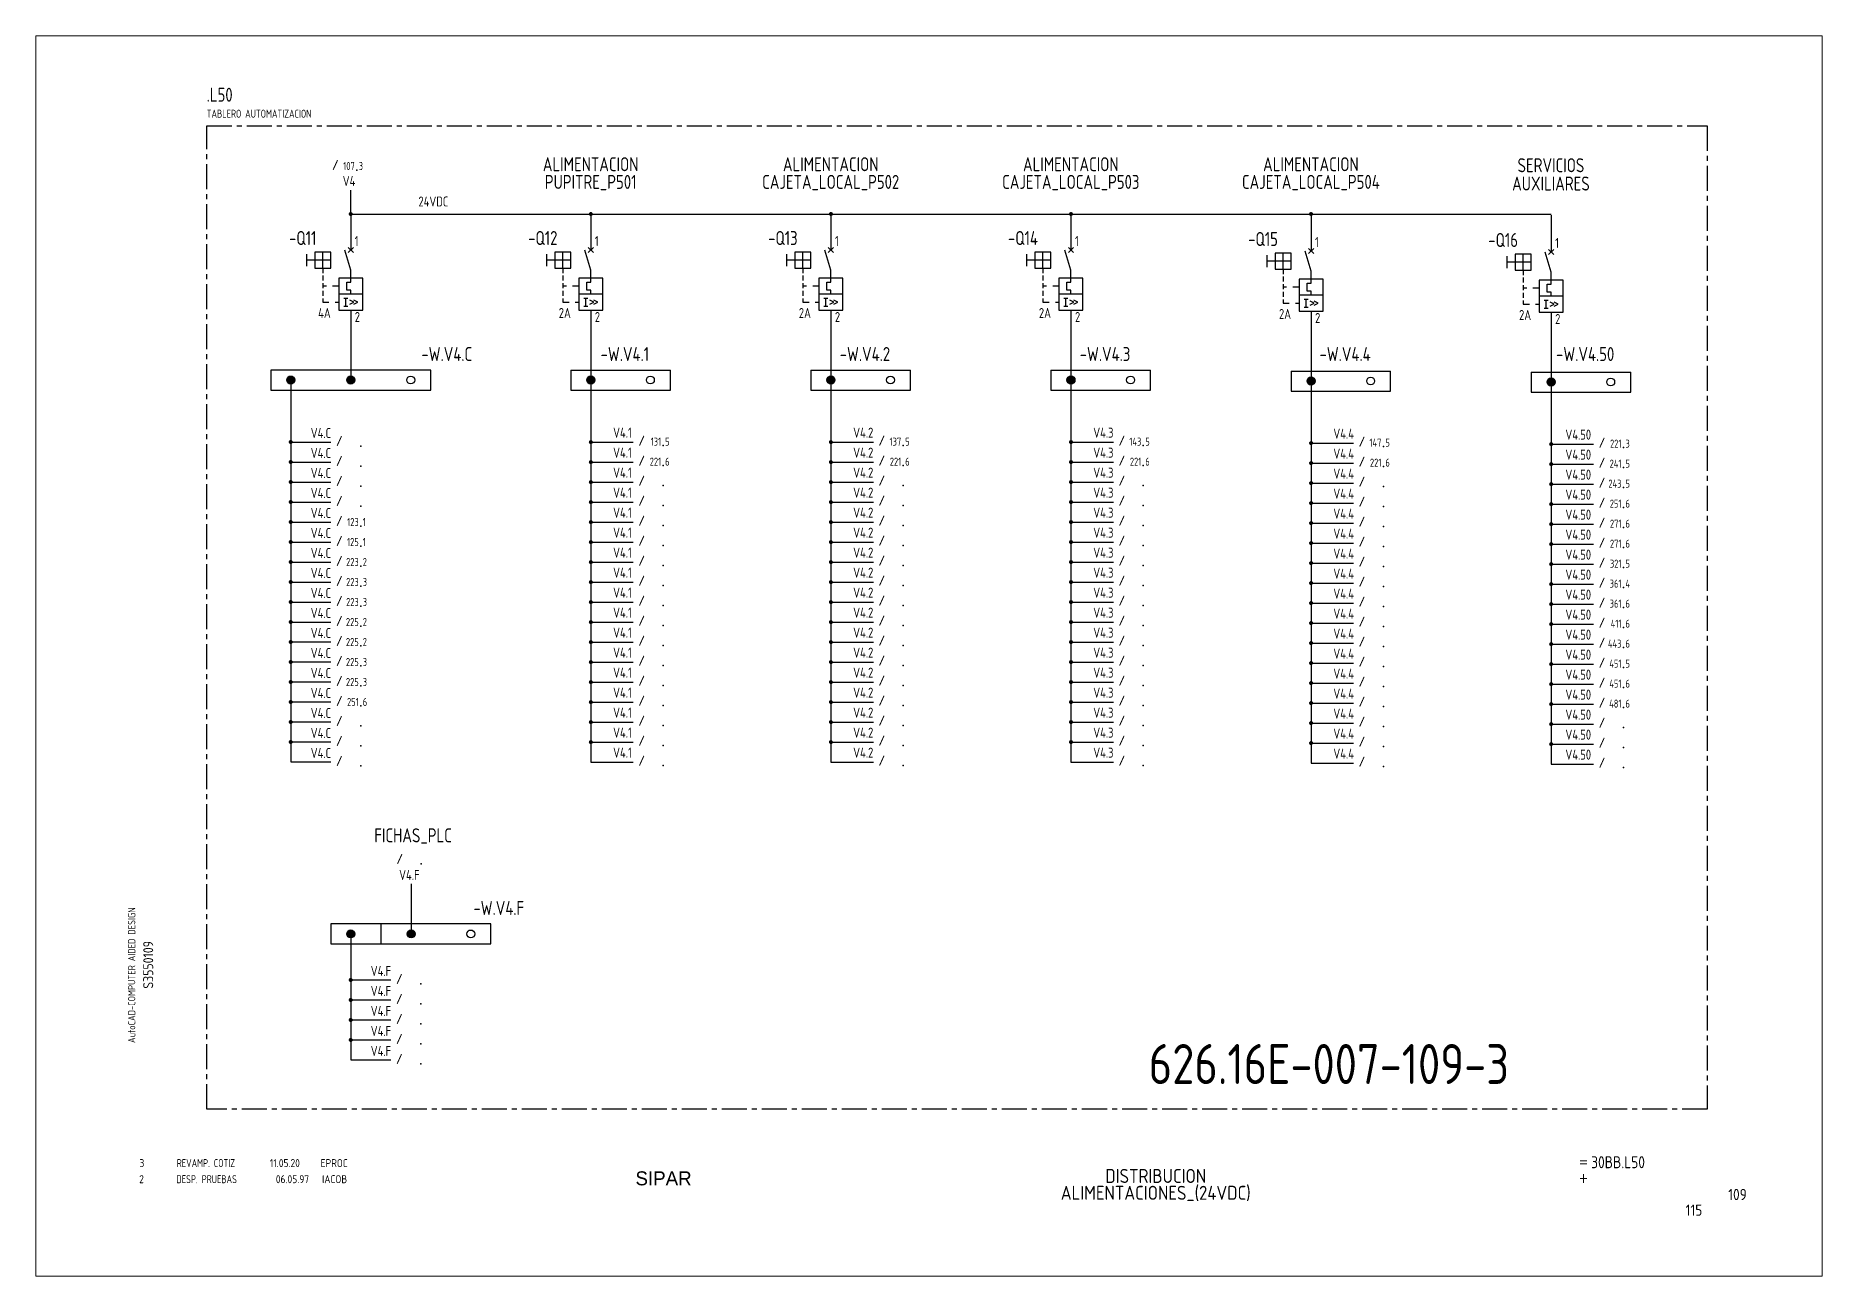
# Paper-space layout 'Presentación1' of a CAD drawing. Extents: x -13 to 433, y -9 to 301.
# The model-space entities are those that its viewports show. They can reach past a viewport. Long polylines and large blocks are cut down to what shows.
import ezdxf
from ezdxf.enums import TextEntityAlignment as Align

# ---------------------------------------------------------------- set-up
doc = ezdxf.new("R2010")
doc.units = 0
doc.header["$LTSCALE"] = 5
doc.header["$MEASUREMENT"] = 0
doc.header["$PDSIZE"] = -2
for name, pattern in [('CENTER', [2, 1.25, -0.25, 0.25, -0.25]), ('HIDDEN', [0.38, 0.25, -0.13]), ('HIDDEN1', [0.62, 0.31, -0.31])]:
    doc.linetypes.add(name, pattern=pattern)
doc.layers.get('0').update_dxf_attribs({"linetype": 'CONTINUOUS'})
doc.layers.add('CART', color=7, linetype='CONTINUOUS')
doc.styles.add('DIN', font='DIN.shx', dxfattribs={"width": 0.85})
doc.styles.add('ISO', font='DIN', dxfattribs={"width": 0.8})
doc.styles.add('N', font='ROMANS', dxfattribs={"width": 0.85, "height": 3})
doc.styles.add('SIMPLEX', font='SIMPLEX', dxfattribs={"width": 0.85})
doc.styles.add('X', font='UNIV.SHX', dxfattribs={"height": 3.5})

psp = doc.layouts.new('Presentación1')

msp = doc.modelspace()

# ---------------------------------------------------------------- texts
at = {"style": 'ISO', "width": 0.8}
for s, p in [('24VDC', (89.71, 257.97)), ('4A', (60.32, 230.09)), ('2A', (120.32, 230.09)), ('2A', (180.32, 230.09)), ('2A', (240.32, 230.09)), ('2A', (300.32, 229.84)), ('2A', (360.32, 229.59))]:
    msp.add_text(s, height=2.5, dxfattribs=at).set_placement(p, align=Align.RIGHT)
for s, p in [('1', (66.32, 248.09)), ('1', (126.32, 248.09)), ('1', (186.32, 248.09)), ('1', (246.32, 248.09)), ('1', (306.32, 247.84)), ('1', (366.32, 247.59)), ('2', (66.32, 229.09)), ('2', (126.32, 229.09)), ('2', (186.32, 229.09)), ('2', (246.32, 229.09)), ('2', (306.32, 228.84)), ('2', (366.32, 228.59))]:
    msp.add_text(s, height=2.5, dxfattribs=at).set_placement(p)
at = {"color": 3, "style": 'DIN'}
for s, width, p in [('3', 0.9, (12.52, 17.81)), ('REVAMP. COTIZ', 0.8, (21.83, 17.81)), ('11.05.20', 0.9, (45.11, 17.81)), ('EPROC', 0.9, (57.79, 17.81))]:
    msp.add_text(s, height=2, dxfattribs=dict(at, width=width)).set_placement(p)
at = {"color": 2, "insert": (264.74, 48.58), "char_height": 10, "width": 111.0411, "attachment_point": 1, "style": 'DIN'}
msp.add_mtext('626.16E-007-109-3', dxfattribs=at)
at = {"color": 7, "style": 'DIN', "width": 0.8}
for tag, p in [('ALIMENTACION', (125.27, 268.54)), ('ALIMENTACION', (185.27, 268.54)), ('ALIMENTACION', (245.27, 268.54)), ('ALIMENTACION', (305.27, 268.54)), ('SERVICIOS', (365.27, 268.29)), ('PUPITRE_P501', (125.27, 263.96)), ('CAJETA_LOCAL_P502', (185.27, 263.96)), ('CAJETA_LOCAL_P503', (245.27, 263.96)), ('CAJETA_LOCAL_P504', (305.27, 263.96)), ('AUXILIARES', (365.27, 263.71)), ('FICHAS_PLC', (80.9, 100.59))]:
    msp.add_attdef(tag, text='', height=3.5, dxfattribs=at).set_placement(p, align=Align.MIDDLE)
at = {"layer": 'CART', "color": 1, "style": 'DIN', "width": 0.9}
msp.add_text('AutoCAD-COMPUTER AIDED DESIGN', height=1.8, rotation=90, dxfattribs=at).set_placement((11.47, 48.84))
at = {"layer": 'CART', "color": 3, "style": 'N', "width": 0.85}
for s, p in [('=', (372.24, 17.91)), ('+', (372.24, 13.87))]:
    msp.add_text(s, height=2.5, dxfattribs=at).set_placement(p)
at = {"layer": 'CART', "color": 3, "style": 'DIN', "width": 0.9, "flags": 1}
msp.add_attdef('S3550109', text='', height=2.5, rotation=90, dxfattribs=at).set_placement((15.95, 68.38), align=Align.CENTER)
at = {"layer": 'CART', "color": 3, "style": 'DIN', "width": 0.85}
msp.add_attdef('30BB.L50', text='', height=3, dxfattribs=at).set_placement((375.33, 16.63), align=Align.BOTTOM_LEFT)
at = {"layer": 'CART', "color": 6, "style": 'X', "flags": 1}
msp.add_attdef('SIPAR', text='', height=3.5, dxfattribs=at).set_placement((143.5, 15), align=Align.MIDDLE)
at = {"layer": 'CART', "color": 2, "style": 'DIN', "width": 0.9, "flags": 1}
for tag, p in [('ALIMENTACIONES_(24VDC)', (266.5, 11.39)), ('DISTRIBUCION', (266.5, 15.6))]:
    msp.add_attdef(tag, text='', height=3.5, dxfattribs=at).set_placement(p, align=Align.MIDDLE)
msp.add_attdef('109', text='', height=2.8, dxfattribs=at).set_placement((414.2, 9.56), align=Align.RIGHT)
at = {"layer": 'CART', "color": 7, "style": 'DIN', "width": 0.9, "flags": 1}
msp.add_attdef('115', (398.93, 5.65), '', height=2.8, dxfattribs=at)

# ---------------------------------------------------------------- blocks, each defined once
blk = doc.blocks.new('NOTA')
at = {"color": 5, "linetype": 'Continuous'}
blk.add_line((0, 0), (0, 0), dxfattribs=at)
at = {"color": 3, "style": 'DIN', "width": 0.8}
blk.add_attdef('NOME', text='', height=3.5, dxfattribs=at).set_placement((0, 0), align=Align.MIDDLE)
at = {"color": 7, "style": 'SIMPLEX', "flags": 9}
for tag, p in [('TIPO', (-2.04, -5.14)), ('QUADRO', (-2.04, -7.64))]:
    blk.add_attdef(tag, p, '', height=1, dxfattribs=at)
blk = doc.blocks.new('BOX')
at = {"color": 3, "style": 'ISO', "width": 0.8}
blk.add_attdef('BOX', (0, 6), '', height=3.5, dxfattribs=at)
at = {"color": 7, "style": 'ISO', "width": 0.8}
blk.add_attdef('DESC', (0, 2), '', height=2, dxfattribs=at)
blk = doc.blocks.new('CEI1076')
blk.add_point((-3.5, -1))
at = {"style": 'ISO'}
blk.add_text('/', height=2.5, dxfattribs=at).set_placement((-8, -1), align=Align.RIGHT)
for tag, height, style, flags, p in [('FG', 2, 'ISO', 8, (-4, -1)), ('#LINEA', 2.5, 'SIMPLEX', 1, (13.5, -4))]:
    blk.add_attdef(tag, text='', height=height, dxfattribs=dict(style=style, flags=flags)).set_placement(p, align=Align.RIGHT)
for tag, p, height, style, flags in [('CAT', (-3, -1), 2, 'ISO', 8), ('PRES', (2.5, -8.5), 2.5, 'SIMPLEX', 9)]:
    blk.add_attdef(tag, p, '', height=height, dxfattribs=dict(style=style, flags=flags))
at = {"color": 7, "linetype": 'Continuous', "style": 'ISO'}
blk.add_attdef('NOME', (3.5, 1), '', height=2.5, dxfattribs=at)
blk = doc.blocks.new('REV2')
at = {"color": 3, "style": 'DIN'}
for s, width, p in [('2', 0.9, (12.45, 13.79)), ('DESP. PRUEBAS', 0.8, (21.76, 13.79)), ('06.05.97', 0.9, (46.59, 13.79)), ('IACOB', 0.9, (58.16, 13.79))]:
    blk.add_text(s, height=2, dxfattribs=dict(at, width=width)).set_placement(p)

# ---------------------------------------------------------------- linework, layer by layer
at = {"color": 3, "linetype": 'CENTER'}
for p, q in [((29.32, 32.29), (29.32, 278.17)), ((29.32, 278.17), (404.32, 278.17)), ((404.32, 278.17), (404.32, 32.29)), ((404.32, 32.29), (29.32, 32.29))]:
    msp.add_line(p, q, dxfattribs=at)
at = {"color": 5, "linetype": 'Continuous'}
for p, q in [((125.27, 268.54), (125.27, 268.54)), ((185.27, 268.54), (185.27, 268.54)), ((245.27, 268.54), (245.27, 268.54)), ((305.27, 268.54), (305.27, 268.54))]:
    msp.add_line(p, q, dxfattribs=at)
for p, q in [((65.32, 256.09), (65.32, 262.09)), ((65.32, 256.09), (65.32, 247.09)), ((65.32, 256.09), (365.32, 256.09)), ((125.32, 256.34), (125.32, 247.09)), ((185.32, 256.34), (185.32, 247.09)), ((245.32, 256.34), (245.32, 247.09)), ((305.32, 256.09), (305.32, 246.84)), ((365.32, 255.84), (365.32, 246.59)), ((54.32, 243.09), (54.32, 246.09)), ((60.32, 246.59), (56.32, 246.59)), ((56.32, 246.59), (56.32, 242.59)), ((58.32, 242.59), (58.32, 246.59)), ((60.32, 242.59), (60.32, 246.59)), ((65.32, 242.09), (63.82, 247.09)), ((114.32, 243.09), (114.32, 246.09)), ((120.32, 246.59), (116.32, 246.59)), ((116.32, 246.59), (116.32, 242.59)), ((118.32, 242.59), (118.32, 246.59)), ((120.32, 242.59), (120.32, 246.59)), ((125.32, 242.09), (123.82, 247.09)), ((174.32, 243.09), (174.32, 246.09)), ((176.32, 246.59), (176.32, 242.59)), ((180.32, 246.59), (176.32, 246.59)), ((178.32, 242.59), (178.32, 246.59)), ((180.32, 242.59), (180.32, 246.59)), ((185.32, 242.09), (183.82, 247.09)), ((234.32, 243.09), (234.32, 246.09)), ((240.32, 246.59), (236.32, 246.59)), ((236.32, 246.59), (236.32, 242.59)), ((238.32, 242.59), (238.32, 246.59)), ((240.32, 242.59), (240.32, 246.59)), ((245.32, 242.09), (243.82, 247.09)), ((294.32, 242.84), (294.32, 245.84)), ((300.32, 246.34), (296.32, 246.34)), ((296.32, 246.34), (296.32, 242.34)), ((298.32, 242.34), (298.32, 246.34)), ((300.32, 242.34), (300.32, 246.34)), ((305.32, 241.84), (303.82, 246.84)), ((354.32, 242.59), (354.32, 245.59)), ((356.32, 246.09), (356.32, 242.09)), ((360.32, 246.09), (356.32, 246.09)), ((358.32, 242.09), (358.32, 246.09)), ((360.32, 242.09), (360.32, 246.09)), ((365.32, 241.59), (363.82, 246.59)), ((60.32, 244.59), (54.32, 244.59)), ((56.32, 242.59), (60.32, 242.59)), ((65.32, 239.09), (65.32, 242.09)), ((120.32, 244.59), (114.32, 244.59)), ((116.32, 242.59), (120.32, 242.59)), ((125.32, 239.09), (125.32, 242.09)), ((180.32, 244.59), (174.32, 244.59)), ((176.32, 242.59), (180.32, 242.59)), ((185.32, 239.09), (185.32, 242.09)), ((240.32, 244.59), (234.32, 244.59)), ((236.32, 242.59), (240.32, 242.59)), ((245.32, 239.09), (245.32, 242.09)), ((300.32, 244.34), (294.32, 244.34)), ((296.32, 242.34), (300.32, 242.34)), ((305.32, 238.84), (305.32, 241.84)), ((360.32, 244.09), (354.32, 244.09)), ((356.32, 242.09), (360.32, 242.09)), ((365.32, 238.59), (365.32, 241.59)), ((68.32, 240.09), (62.32, 240.09)), ((62.32, 240.09), (62.32, 232.09)), ((64.32, 237.09), (64.32, 239.09)), ((64.32, 239.09), (65.32, 239.09)), ((65.32, 237.09), (64.32, 237.09)), ((65.32, 236.09), (65.32, 237.09)), ((68.32, 232.09), (68.32, 240.09)), ((128.32, 240.09), (122.32, 240.09)), ((122.32, 240.09), (122.32, 232.09)), ((124.32, 237.09), (124.32, 239.09)), ((124.32, 239.09), (125.32, 239.09)), ((125.32, 237.09), (124.32, 237.09)), ((125.32, 236.09), (125.32, 237.09)), ((128.32, 232.09), (128.32, 240.09)), ((182.32, 240.09), (182.32, 232.09)), ((188.32, 240.09), (182.32, 240.09)), ((184.32, 239.09), (185.32, 239.09)), ((184.32, 237.09), (184.32, 239.09)), ((185.32, 237.09), (184.32, 237.09)), ((185.32, 236.09), (185.32, 237.09)), ((188.32, 232.09), (188.32, 240.09)), ((248.32, 240.09), (242.32, 240.09)), ((242.32, 240.09), (242.32, 232.09)), ((244.32, 237.09), (244.32, 239.09)), ((244.32, 239.09), (245.32, 239.09)), ((245.32, 237.09), (244.32, 237.09)), ((245.32, 236.09), (245.32, 237.09)), ((248.32, 232.09), (248.32, 240.09)), ((308.32, 239.84), (302.32, 239.84)), ((302.32, 239.84), (302.32, 231.84)), ((304.32, 238.84), (305.32, 238.84)), ((304.32, 236.84), (304.32, 238.84)), ((305.32, 236.84), (304.32, 236.84)), ((305.32, 235.84), (305.32, 236.84)), ((308.32, 231.84), (308.32, 239.84)), ((368.32, 239.59), (362.32, 239.59)), ((362.32, 239.59), (362.32, 231.59)), ((364.32, 236.59), (364.32, 238.59)), ((364.32, 238.59), (365.32, 238.59)), ((368.32, 231.59), (368.32, 239.59)), ((68.32, 236.09), (62.32, 236.09)), ((63.57, 235.09), (64.57, 235.09)), ((63.57, 233.09), (64.57, 233.09)), ((64.07, 233.09), (64.07, 235.09)), ((66.07, 234.09), (65.07, 234.59)), ((65.07, 233.59), (66.07, 234.09)), ((67.07, 234.09), (66.07, 234.59)), ((66.07, 233.59), (67.07, 234.09)), ((128.32, 236.09), (122.32, 236.09)), ((123.57, 235.09), (124.57, 235.09)), ((123.57, 233.09), (124.57, 233.09)), ((124.07, 233.09), (124.07, 235.09)), ((126.07, 234.09), (125.07, 234.59)), ((125.07, 233.59), (126.07, 234.09)), ((127.07, 234.09), (126.07, 234.59)), ((126.07, 233.59), (127.07, 234.09)), ((188.32, 236.09), (182.32, 236.09)), ((183.57, 235.09), (184.57, 235.09)), ((183.57, 233.09), (184.57, 233.09)), ((184.07, 233.09), (184.07, 235.09)), ((186.07, 234.09), (185.07, 234.59)), ((185.07, 233.59), (186.07, 234.09)), ((187.07, 234.09), (186.07, 234.59)), ((186.07, 233.59), (187.07, 234.09)), ((248.32, 236.09), (242.32, 236.09)), ((243.57, 235.09), (244.57, 235.09)), ((243.57, 233.09), (244.57, 233.09)), ((244.07, 233.09), (244.07, 235.09)), ((246.07, 234.09), (245.07, 234.59)), ((245.07, 233.59), (246.07, 234.09)), ((247.07, 234.09), (246.07, 234.59)), ((246.07, 233.59), (247.07, 234.09)), ((308.32, 235.84), (302.32, 235.84)), ((303.57, 234.84), (304.57, 234.84)), ((303.57, 232.84), (304.57, 232.84)), ((304.07, 232.84), (304.07, 234.84)), ((306.07, 233.84), (305.07, 234.34)), ((305.07, 233.34), (306.07, 233.84)), ((307.07, 233.84), (306.07, 234.34)), ((306.07, 233.34), (307.07, 233.84)), ((368.32, 235.59), (362.32, 235.59)), ((363.57, 234.59), (364.57, 234.59)), ((363.57, 232.59), (364.57, 232.59)), ((364.07, 232.59), (364.07, 234.59)), ((365.32, 236.59), (364.32, 236.59)), ((366.07, 233.59), (365.07, 234.09)), ((365.07, 233.09), (366.07, 233.59)), ((365.32, 235.59), (365.32, 236.59)), ((367.07, 233.59), (366.07, 234.09)), ((366.07, 233.09), (367.07, 233.59)), ((62.32, 232.09), (68.32, 232.09)), ((65.32, 232.09), (65.32, 215.09)), ((122.32, 232.09), (128.32, 232.09)), ((125.32, 232.09), (125.32, 119.07)), ((182.32, 232.09), (188.32, 232.09)), ((185.32, 232.09), (185.32, 119.07)), ((242.32, 232.09), (248.32, 232.09)), ((245.32, 232.09), (245.32, 119.07)), ((302.32, 231.84), (308.32, 231.84)), ((305.32, 231.84), (305.32, 118.82)), ((362.32, 231.59), (368.32, 231.59)), ((365.32, 231.59), (365.32, 118.57)), ((50.32, 214.09), (50.32, 119.09)), ((50.32, 199.09), (60.32, 199.09)), ((50.32, 194.09), (60.32, 194.09)), ((50.32, 189.09), (60.32, 189.09)), ((50.32, 184.09), (60.32, 184.09)), ((50.32, 179.09), (60.32, 179.09)), ((50.32, 174.09), (60.32, 174.09)), ((50.32, 169.09), (60.32, 169.09)), ((50.32, 164.09), (60.32, 164.09)), ((50.32, 159.09), (60.32, 159.09)), ((50.32, 154.09), (60.32, 154.09)), ((50.32, 149.09), (60.32, 149.09)), ((50.32, 144.09), (60.32, 144.09)), ((50.32, 139.09), (60.32, 139.09)), ((50.32, 134.09), (60.32, 134.09)), ((50.32, 129.09), (60.32, 129.09)), ((50.32, 124.09), (60.32, 124.09)), ((50.32, 119.09), (60.32, 119.09)), ((80.42, 88.6), (80.42, 75.1)), ((65.32, 76.6), (65.32, 44.6)), ((65.32, 64.6), (75.32, 64.6)), ((65.32, 59.6), (75.32, 59.6)), ((65.32, 54.6), (75.32, 54.6)), ((65.32, 49.6), (75.32, 49.6)), ((65.32, 44.6), (75.32, 44.6))]:
    msp.add_line(p, q)
at = {"linetype": 'Continuous'}
for p, q in [((64.66, 246.43), (65.98, 247.75)), ((64.66, 247.75), (65.98, 246.43)), ((124.66, 246.43), (125.98, 247.75)), ((124.66, 247.75), (125.98, 246.43)), ((184.66, 246.43), (185.98, 247.75)), ((184.66, 247.75), (185.98, 246.43)), ((244.66, 246.43), (245.98, 247.75)), ((244.66, 247.75), (245.98, 246.43)), ((304.66, 246.18), (305.98, 247.5)), ((304.66, 247.5), (305.98, 246.18)), ((364.66, 245.93), (365.98, 247.25)), ((364.66, 247.25), (365.98, 245.93)), ((125.32, 199.07), (135.93, 199.07)), ((185.32, 199.07), (195.93, 199.07)), ((245.32, 199.07), (255.93, 199.07)), ((305.32, 198.82), (315.93, 198.82)), ((365.32, 198.57), (375.93, 198.57)), ((125.32, 194.07), (135.93, 194.07)), ((185.32, 194.07), (195.93, 194.07)), ((245.32, 194.07), (255.93, 194.07)), ((305.32, 193.82), (315.93, 193.82)), ((365.32, 193.57), (375.93, 193.57)), ((125.32, 189.07), (135.93, 189.07)), ((185.32, 189.07), (195.93, 189.07)), ((245.32, 189.07), (255.93, 189.07)), ((305.32, 188.82), (315.93, 188.82)), ((365.32, 188.57), (375.93, 188.57)), ((125.32, 184.07), (135.93, 184.07)), ((185.32, 184.07), (195.93, 184.07)), ((245.32, 184.07), (255.93, 184.07)), ((305.32, 183.82), (315.93, 183.82)), ((365.32, 183.57), (375.93, 183.57)), ((125.32, 179.07), (135.93, 179.07)), ((185.32, 179.07), (195.93, 179.07)), ((245.32, 179.07), (255.93, 179.07)), ((305.32, 178.82), (315.93, 178.82)), ((365.32, 178.57), (375.93, 178.57)), ((125.32, 174.07), (135.93, 174.07)), ((185.32, 174.07), (195.93, 174.07)), ((245.32, 174.07), (255.93, 174.07)), ((305.32, 173.82), (315.93, 173.82)), ((365.32, 173.57), (375.93, 173.57)), ((125.32, 169.07), (135.93, 169.07)), ((185.32, 169.07), (195.93, 169.07)), ((245.32, 169.07), (255.93, 169.07)), ((305.32, 168.82), (315.93, 168.82)), ((365.32, 168.57), (375.93, 168.57)), ((125.32, 164.07), (135.93, 164.07)), ((185.32, 164.07), (195.93, 164.07)), ((245.32, 164.07), (255.93, 164.07)), ((305.32, 163.82), (315.93, 163.82)), ((365.32, 163.57), (375.93, 163.57)), ((125.32, 159.07), (135.93, 159.07)), ((185.32, 159.07), (195.93, 159.07)), ((245.32, 159.07), (255.93, 159.07)), ((305.32, 158.82), (315.93, 158.82)), ((365.32, 158.57), (375.93, 158.57)), ((125.32, 154.07), (135.93, 154.07)), ((185.32, 154.07), (195.93, 154.07)), ((245.32, 154.07), (255.93, 154.07)), ((305.32, 153.82), (315.93, 153.82)), ((365.32, 153.57), (375.93, 153.57)), ((125.32, 149.07), (135.93, 149.07)), ((185.32, 149.07), (195.93, 149.07)), ((245.32, 149.07), (255.93, 149.07)), ((305.32, 148.82), (315.93, 148.82)), ((365.32, 148.57), (375.93, 148.57)), ((125.32, 144.07), (135.93, 144.07)), ((185.32, 144.07), (195.93, 144.07)), ((245.32, 144.07), (255.93, 144.07)), ((305.32, 143.82), (315.93, 143.82)), ((365.32, 143.57), (375.93, 143.57)), ((125.32, 139.07), (135.93, 139.07)), ((185.32, 139.07), (195.93, 139.07)), ((245.32, 139.07), (255.93, 139.07)), ((305.32, 138.82), (315.93, 138.82)), ((365.32, 138.57), (375.93, 138.57)), ((125.32, 134.07), (135.93, 134.07)), ((185.32, 134.07), (195.93, 134.07)), ((245.32, 134.07), (255.93, 134.07)), ((305.32, 133.82), (315.93, 133.82)), ((365.32, 133.57), (375.93, 133.57)), ((125.32, 129.07), (135.93, 129.07)), ((185.32, 129.07), (195.93, 129.07)), ((245.32, 129.07), (255.93, 129.07)), ((305.32, 128.82), (315.93, 128.82)), ((365.32, 128.57), (375.93, 128.57)), ((125.32, 124.07), (135.93, 124.07)), ((185.32, 124.07), (195.93, 124.07)), ((245.32, 124.07), (255.93, 124.07)), ((305.32, 123.82), (315.93, 123.82)), ((365.32, 123.57), (375.93, 123.57)), ((125.32, 119.07), (135.93, 119.07)), ((185.32, 119.07), (195.93, 119.07)), ((245.32, 119.07), (255.93, 119.07)), ((305.32, 118.82), (315.93, 118.82)), ((365.32, 118.57), (375.93, 118.57))]:
    msp.add_line(p, q, dxfattribs=at)
at = {"linetype": 'HIDDEN'}
for p, q in [((58.32, 242.59), (58.32, 234.09)), ((118.32, 242.59), (118.32, 234.09)), ((178.32, 242.59), (178.32, 234.09)), ((238.32, 242.59), (238.32, 234.09)), ((298.32, 242.34), (298.32, 233.84)), ((358.32, 242.09), (358.32, 233.59))]:
    msp.add_line(p, q, dxfattribs=at)
at = {"linetype": 'HIDDEN1'}
for p, q in [((62.32, 238.09), (58.32, 238.09)), ((122.32, 238.09), (118.32, 238.09)), ((182.32, 238.09), (178.32, 238.09)), ((242.32, 238.09), (238.32, 238.09)), ((302.32, 237.84), (298.32, 237.84)), ((362.32, 237.59), (358.32, 237.59)), ((58.32, 234.09), (62.32, 234.09)), ((118.32, 234.09), (122.32, 234.09)), ((178.32, 234.09), (182.32, 234.09)), ((238.32, 234.09), (242.32, 234.09)), ((298.32, 233.84), (302.32, 233.84)), ((358.32, 233.59), (362.32, 233.59))]:
    msp.add_line(p, q, dxfattribs=at)
at = {"color": 4}
for p, q in [((85.32, 217.09), (45.32, 217.09)), ((45.32, 217.09), (45.32, 212.09)), ((85.32, 212.09), (85.32, 217.09)), ((120.32, 217.09), (120.32, 212.09)), ((145.21, 212.09), (145.21, 217.09)), ((180.32, 217.09), (180.32, 212.09)), ((205.21, 212.09), (205.21, 217.09)), ((240.32, 217.09), (240.32, 212.09)), ((265.21, 212.09), (265.21, 217.09)), ((300.32, 216.84), (300.32, 211.84)), ((325.21, 211.84), (325.21, 216.84)), ((360.32, 216.59), (360.32, 211.59)), ((385.21, 211.59), (385.21, 216.59)), ((45.32, 212.09), (85.32, 212.09)), ((100.32, 78.6), (60.32, 78.6)), ((60.32, 78.6), (60.32, 73.6)), ((100.32, 73.6), (100.32, 78.6)), ((60.32, 73.6), (100.32, 73.6))]:
    msp.add_line(p, q, dxfattribs=at)
at = {"color": 4, "linetype": 'Continuous'}
for p, q in [((120.32, 217.09), (145.21, 217.09)), ((180.32, 217.09), (205.21, 217.09)), ((240.32, 217.09), (265.21, 217.09)), ((300.32, 216.84), (325.21, 216.84)), ((360.32, 216.59), (385.21, 216.59)), ((120.32, 212.09), (145.21, 212.09)), ((180.32, 212.09), (205.21, 212.09)), ((240.32, 212.09), (265.21, 212.09)), ((300.32, 211.84), (325.21, 211.84)), ((360.32, 211.59), (385.21, 211.59)), ((72.87, 78.6), (72.87, 73.6))]:
    msp.add_line(p, q, dxfattribs=at)
for points, const_width in [([(65.07, 256.09, 1), (65.57, 256.09, 1)], 0.5), ([(125.07, 256.09, 1), (125.57, 256.09, 1)], 0.5), ([(185.07, 256.09, 1), (185.57, 256.09, 1)], 0.5), ([(245.07, 256.09, 1), (245.57, 256.09, 1)], 0.5), ([(305.07, 256.09, 1), (305.57, 256.09, 1)], 0.5), ([(49.82, 214.59, 1), (50.82, 214.59, 1)], 1), ([(64.82, 214.59, 1), (65.82, 214.59, 1)], 1), ([(124.82, 214.59, 1), (125.82, 214.59, 1)], 1), ([(184.82, 214.59, 1), (185.82, 214.59, 1)], 1), ([(244.82, 214.59, 1), (245.82, 214.59, 1)], 1), ([(304.82, 214.34, 1), (305.82, 214.34, 1)], 1), ([(364.82, 214.09, 1), (365.82, 214.09, 1)], 1), ([(50.07, 199.09, 1), (50.57, 199.09, 1)], 0.5), ([(125.07, 199.07, 1), (125.57, 199.07, 1)], 0.5), ([(185.07, 199.07, 1), (185.57, 199.07, 1)], 0.5), ([(245.07, 199.07, 1), (245.57, 199.07, 1)], 0.5), ([(305.07, 198.82, 1), (305.57, 198.82, 1)], 0.5), ([(365.07, 198.57, 1), (365.57, 198.57, 1)], 0.5), ([(50.07, 194.09, 1), (50.57, 194.09, 1)], 0.5), ([(125.07, 194.07, 1), (125.57, 194.07, 1)], 0.5), ([(185.07, 194.07, 1), (185.57, 194.07, 1)], 0.5), ([(245.07, 194.07, 1), (245.57, 194.07, 1)], 0.5), ([(305.07, 193.82, 1), (305.57, 193.82, 1)], 0.5), ([(365.07, 193.57, 1), (365.57, 193.57, 1)], 0.5), ([(50.07, 189.09, 1), (50.57, 189.09, 1)], 0.5), ([(125.07, 189.07, 1), (125.57, 189.07, 1)], 0.5), ([(185.07, 189.07, 1), (185.57, 189.07, 1)], 0.5), ([(245.07, 189.07, 1), (245.57, 189.07, 1)], 0.5), ([(305.07, 188.82, 1), (305.57, 188.82, 1)], 0.5), ([(365.07, 188.57, 1), (365.57, 188.57, 1)], 0.5), ([(50.07, 184.09, 1), (50.57, 184.09, 1)], 0.5), ([(125.07, 184.07, 1), (125.57, 184.07, 1)], 0.5), ([(185.07, 184.07, 1), (185.57, 184.07, 1)], 0.5), ([(245.07, 184.07, 1), (245.57, 184.07, 1)], 0.5), ([(305.07, 183.82, 1), (305.57, 183.82, 1)], 0.5), ([(365.07, 183.57, 1), (365.57, 183.57, 1)], 0.5), ([(50.07, 179.09, 1), (50.57, 179.09, 1)], 0.5), ([(125.07, 179.07, 1), (125.57, 179.07, 1)], 0.5), ([(185.07, 179.07, 1), (185.57, 179.07, 1)], 0.5), ([(245.07, 179.07, 1), (245.57, 179.07, 1)], 0.5), ([(305.07, 178.82, 1), (305.57, 178.82, 1)], 0.5), ([(365.07, 178.57, 1), (365.57, 178.57, 1)], 0.5), ([(50.07, 174.09, 1), (50.57, 174.09, 1)], 0.5), ([(125.07, 174.07, 1), (125.57, 174.07, 1)], 0.5), ([(185.07, 174.07, 1), (185.57, 174.07, 1)], 0.5), ([(245.07, 174.07, 1), (245.57, 174.07, 1)], 0.5), ([(305.07, 173.82, 1), (305.57, 173.82, 1)], 0.5), ([(365.07, 173.57, 1), (365.57, 173.57, 1)], 0.5), ([(50.07, 169.09, 1), (50.57, 169.09, 1)], 0.5), ([(125.07, 169.07, 1), (125.57, 169.07, 1)], 0.5), ([(185.07, 169.07, 1), (185.57, 169.07, 1)], 0.5), ([(245.07, 169.07, 1), (245.57, 169.07, 1)], 0.5), ([(305.07, 168.82, 1), (305.57, 168.82, 1)], 0.5), ([(365.07, 168.57, 1), (365.57, 168.57, 1)], 0.5), ([(50.07, 164.09, 1), (50.57, 164.09, 1)], 0.5), ([(125.07, 164.07, 1), (125.57, 164.07, 1)], 0.5), ([(185.07, 164.07, 1), (185.57, 164.07, 1)], 0.5), ([(245.07, 164.07, 1), (245.57, 164.07, 1)], 0.5), ([(305.07, 163.82, 1), (305.57, 163.82, 1)], 0.5), ([(365.07, 163.57, 1), (365.57, 163.57, 1)], 0.5), ([(50.07, 159.09, 1), (50.57, 159.09, 1)], 0.5), ([(125.07, 159.07, 1), (125.57, 159.07, 1)], 0.5), ([(185.07, 159.07, 1), (185.57, 159.07, 1)], 0.5), ([(245.07, 159.07, 1), (245.57, 159.07, 1)], 0.5), ([(305.07, 158.82, 1), (305.57, 158.82, 1)], 0.5), ([(365.07, 158.57, 1), (365.57, 158.57, 1)], 0.5), ([(50.07, 154.09, 1), (50.57, 154.09, 1)], 0.5), ([(125.07, 154.07, 1), (125.57, 154.07, 1)], 0.5), ([(185.07, 154.07, 1), (185.57, 154.07, 1)], 0.5), ([(245.07, 154.07, 1), (245.57, 154.07, 1)], 0.5), ([(305.07, 153.82, 1), (305.57, 153.82, 1)], 0.5), ([(365.07, 153.57, 1), (365.57, 153.57, 1)], 0.5), ([(50.07, 149.09, 1), (50.57, 149.09, 1)], 0.5), ([(125.07, 149.07, 1), (125.57, 149.07, 1)], 0.5), ([(185.07, 149.07, 1), (185.57, 149.07, 1)], 0.5), ([(245.07, 149.07, 1), (245.57, 149.07, 1)], 0.5), ([(305.07, 148.82, 1), (305.57, 148.82, 1)], 0.5), ([(365.07, 148.57, 1), (365.57, 148.57, 1)], 0.5), ([(50.07, 144.09, 1), (50.57, 144.09, 1)], 0.5), ([(125.07, 144.07, 1), (125.57, 144.07, 1)], 0.5), ([(185.07, 144.07, 1), (185.57, 144.07, 1)], 0.5), ([(245.07, 144.07, 1), (245.57, 144.07, 1)], 0.5), ([(305.07, 143.82, 1), (305.57, 143.82, 1)], 0.5), ([(365.07, 143.57, 1), (365.57, 143.57, 1)], 0.5), ([(50.07, 139.09, 1), (50.57, 139.09, 1)], 0.5), ([(125.07, 139.07, 1), (125.57, 139.07, 1)], 0.5), ([(185.07, 139.07, 1), (185.57, 139.07, 1)], 0.5), ([(245.07, 139.07, 1), (245.57, 139.07, 1)], 0.5), ([(305.07, 138.82, 1), (305.57, 138.82, 1)], 0.5), ([(365.07, 138.57, 1), (365.57, 138.57, 1)], 0.5), ([(50.07, 134.09, 1), (50.57, 134.09, 1)], 0.5), ([(125.07, 134.07, 1), (125.57, 134.07, 1)], 0.5), ([(185.07, 134.07, 1), (185.57, 134.07, 1)], 0.5), ([(245.07, 134.07, 1), (245.57, 134.07, 1)], 0.5), ([(305.07, 133.82, 1), (305.57, 133.82, 1)], 0.5), ([(365.07, 133.57, 1), (365.57, 133.57, 1)], 0.5), ([(50.07, 129.09, 1), (50.57, 129.09, 1)], 0.5), ([(125.07, 129.07, 1), (125.57, 129.07, 1)], 0.5), ([(185.07, 129.07, 1), (185.57, 129.07, 1)], 0.5), ([(245.07, 129.07, 1), (245.57, 129.07, 1)], 0.5), ([(305.07, 128.82, 1), (305.57, 128.82, 1)], 0.5), ([(365.07, 128.57, 1), (365.57, 128.57, 1)], 0.5), ([(50.07, 124.09, 1), (50.57, 124.09, 1)], 0.5), ([(125.07, 124.07, 1), (125.57, 124.07, 1)], 0.5), ([(185.07, 124.07, 1), (185.57, 124.07, 1)], 0.5), ([(245.07, 124.07, 1), (245.57, 124.07, 1)], 0.5), ([(305.07, 123.82, 1), (305.57, 123.82, 1)], 0.5), ([(365.07, 123.57, 1), (365.57, 123.57, 1)], 0.5), ([(64.82, 76.1, 1), (65.82, 76.1, 1)], 1), ([(79.92, 76.1, 1), (80.92, 76.1, 1)], 1), ([(65.07, 64.6, 1), (65.57, 64.6, 1)], 0.5), ([(65.07, 59.6, 1), (65.57, 59.6, 1)], 0.5), ([(65.07, 54.6, 1), (65.57, 54.6, 1)], 0.5), ([(65.07, 49.6, 1), (65.57, 49.6, 1)], 0.5)]:
    msp.add_lwpolyline(points, format="xyb", close=True, dxfattribs=dict(const_width=const_width))
for centre in [(50.32, 214.59), (65.32, 214.59), (125.32, 214.59), (125.32, 214.59), (125.32, 214.59), (185.32, 214.59), (185.32, 214.59), (185.32, 214.59), (245.32, 214.59), (245.32, 214.59), (245.32, 214.59), (305.32, 214.34), (305.32, 214.34), (305.32, 214.34), (365.32, 214.09), (365.32, 214.09), (365.32, 214.09), (65.32, 76.1), (80.42, 76.1)]:
    msp.add_circle(centre, 1)
at = {"linetype": 'Continuous'}
for centre in [(80.32, 214.59), (140.21, 214.59), (200.21, 214.59), (260.21, 214.59), (320.21, 214.34), (380.21, 214.09), (95.32, 76.1)]:
    msp.add_circle(centre, 0.981, dxfattribs=at)

# ---------------------------------------------------------------- block references
for name, p, values in [('BOX', (29.32, 278.17), {'BOX': '.L50', 'DESC': 'TABLERO AUTOMATIZACION'}), ('NOTA', (53.32, 250.09), {'NOME': '-Q11'}), ('NOTA', (113.32, 250.09), {'NOME': '-Q12'}), ('NOTA', (173.32, 250.09), {'NOME': '-Q13'}), ('NOTA', (233.32, 250.09), {'NOME': '-Q14'}), ('NOTA', (293.32, 249.84), {'NOME': '-Q15'}), ('NOTA', (353.32, 249.59), {'NOME': '-Q16'}), ('NOTA', (89.32, 221.09), {'NOME': '-W.V4.C'}), ('NOTA', (133.82, 221.09), {'NOME': '-W.V4.1'}), ('NOTA', (193.82, 221.09), {'NOME': '-W.V4.2'}), ('NOTA', (253.82, 221.09), {'NOME': '-W.V4.3'}), ('NOTA', (313.82, 221.09), {'NOME': '-W.V4.4'}), ('NOTA', (373.82, 221.09), {'NOME': '-W.V4.50'}), ('NOTA', (102.32, 82.6), {'NOME': '-W.V4.F'})]:
    msp.add_blockref(name, p).add_auto_attribs(values)
ref = msp.add_blockref('CEI1076', (70.32, 268.09))
ref.add_attrib('NOME', 'V4', (63.32, 263.09), dxfattribs={"color": 7, "linetype": 'Continuous', "height": 2.5, "style": 'DIN', "width": 0.8})
ref.add_attrib('FG', '107', dxfattribs={"height": 2, "style": 'DIN', "width": 0.8, "flags": 8}).set_placement((66.32, 267.09), align=Align.RIGHT)
ref.add_attrib('CAT', '3', (67.32, 267.09), dxfattribs={"height": 2, "style": 'DIN', "width": 0.8, "flags": 8})
ref = msp.add_blockref('CEI1076', (71.32, 199.09))
ref.add_attrib('NOME', 'V4.C', (55.32, 200.09), dxfattribs={"color": 7, "linetype": 'Continuous', "height": 2.5, "style": 'DIN', "width": 0.8})
ref = msp.add_blockref('CEI1076', (146.89, 199.18))
ref.add_attrib('NOME', 'V4.1', (130.89, 200.18), dxfattribs={"color": 7, "linetype": 'Continuous', "height": 2.5, "style": 'DIN', "width": 0.8})
ref.add_attrib('FG', '131', dxfattribs={"height": 2, "style": 'DIN', "width": 0.8, "flags": 8}).set_placement((142.89, 198.18), align=Align.RIGHT)
ref.add_attrib('CAT', '5', (143.89, 198.18), dxfattribs={"height": 2, "style": 'DIN', "width": 0.8, "flags": 8})
ref = msp.add_blockref('CEI1076', (206.89, 199.18))
ref.add_attrib('NOME', 'V4.2', (190.89, 200.18), dxfattribs={"color": 7, "linetype": 'Continuous', "height": 2.5, "style": 'DIN', "width": 0.8})
ref.add_attrib('FG', '137', dxfattribs={"height": 2, "style": 'DIN', "width": 0.8, "flags": 8}).set_placement((202.89, 198.18), align=Align.RIGHT)
ref.add_attrib('CAT', '5', (203.89, 198.18), dxfattribs={"height": 2, "style": 'DIN', "width": 0.8, "flags": 8})
ref = msp.add_blockref('CEI1076', (266.89, 199.18))
ref.add_attrib('NOME', 'V4.3', (250.89, 200.18), dxfattribs={"color": 7, "linetype": 'Continuous', "height": 2.5, "style": 'DIN', "width": 0.8})
ref.add_attrib('FG', '143', dxfattribs={"height": 2, "style": 'DIN', "width": 0.8, "flags": 8}).set_placement((262.89, 198.18), align=Align.RIGHT)
ref.add_attrib('CAT', '5', (263.89, 198.18), dxfattribs={"height": 2, "style": 'DIN', "width": 0.8, "flags": 8})
ref = msp.add_blockref('CEI1076', (326.89, 198.93))
ref.add_attrib('NOME', 'V4.4', (310.89, 199.93), dxfattribs={"color": 7, "linetype": 'Continuous', "height": 2.5, "style": 'DIN', "width": 0.8})
ref.add_attrib('FG', '147', dxfattribs={"height": 2, "style": 'DIN', "width": 0.8, "flags": 8}).set_placement((322.89, 197.93), align=Align.RIGHT)
ref.add_attrib('CAT', '5', (323.89, 197.93), dxfattribs={"height": 2, "style": 'DIN', "width": 0.8, "flags": 8})
ref = msp.add_blockref('CEI1076', (386.89, 198.68))
ref.add_attrib('NOME', 'V4.50', (368.89, 199.68), dxfattribs={"color": 7, "linetype": 'Continuous', "height": 2.5, "style": 'DIN', "width": 0.8})
ref.add_attrib('FG', '221', dxfattribs={"height": 2, "style": 'DIN', "width": 0.8, "flags": 8}).set_placement((382.89, 197.68), align=Align.RIGHT)
ref.add_attrib('CAT', '3', (383.89, 197.68), dxfattribs={"height": 2, "style": 'DIN', "width": 0.8, "flags": 8})
ref = msp.add_blockref('CEI1076', (71.32, 194.09))
ref.add_attrib('NOME', 'V4.C', (55.32, 195.09), dxfattribs={"color": 7, "linetype": 'Continuous', "height": 2.5, "style": 'DIN', "width": 0.8})
ref = msp.add_blockref('CEI1076', (146.89, 194.18))
ref.add_attrib('NOME', 'V4.1', (130.89, 195.18), dxfattribs={"color": 7, "linetype": 'Continuous', "height": 2.5, "style": 'DIN', "width": 0.8})
ref.add_attrib('FG', '221', dxfattribs={"height": 2, "style": 'DIN', "width": 0.8, "flags": 8}).set_placement((142.89, 193.18), align=Align.RIGHT)
ref.add_attrib('CAT', '6', (143.89, 193.18), dxfattribs={"height": 2, "style": 'DIN', "width": 0.8, "flags": 8})
ref = msp.add_blockref('CEI1076', (206.89, 194.18))
ref.add_attrib('NOME', 'V4.2', (190.89, 195.18), dxfattribs={"color": 7, "linetype": 'Continuous', "height": 2.5, "style": 'DIN', "width": 0.8})
ref.add_attrib('FG', '221', dxfattribs={"height": 2, "style": 'DIN', "width": 0.8, "flags": 8}).set_placement((202.89, 193.18), align=Align.RIGHT)
ref.add_attrib('CAT', '6', (203.89, 193.18), dxfattribs={"height": 2, "style": 'DIN', "width": 0.8, "flags": 8})
ref = msp.add_blockref('CEI1076', (266.89, 194.18))
ref.add_attrib('NOME', 'V4.3', (250.89, 195.18), dxfattribs={"color": 7, "linetype": 'Continuous', "height": 2.5, "style": 'DIN', "width": 0.8})
ref.add_attrib('FG', '221', dxfattribs={"height": 2, "style": 'DIN', "width": 0.8, "flags": 8}).set_placement((262.89, 193.18), align=Align.RIGHT)
ref.add_attrib('CAT', '6', (263.89, 193.18), dxfattribs={"height": 2, "style": 'DIN', "width": 0.8, "flags": 8})
ref = msp.add_blockref('CEI1076', (326.89, 193.93))
ref.add_attrib('NOME', 'V4.4', (310.89, 194.93), dxfattribs={"color": 7, "linetype": 'Continuous', "height": 2.5, "style": 'DIN', "width": 0.8})
ref.add_attrib('FG', '221', dxfattribs={"height": 2, "style": 'DIN', "width": 0.8, "flags": 8}).set_placement((322.89, 192.93), align=Align.RIGHT)
ref.add_attrib('CAT', '6', (323.89, 192.93), dxfattribs={"height": 2, "style": 'DIN', "width": 0.8, "flags": 8})
ref = msp.add_blockref('CEI1076', (386.89, 193.68))
ref.add_attrib('NOME', 'V4.50', (368.89, 194.68), dxfattribs={"color": 7, "linetype": 'Continuous', "height": 2.5, "style": 'DIN', "width": 0.8})
ref.add_attrib('FG', '241', dxfattribs={"height": 2, "style": 'DIN', "width": 0.8, "flags": 8}).set_placement((382.89, 192.68), align=Align.RIGHT)
ref.add_attrib('CAT', '5', (383.89, 192.68), dxfattribs={"height": 2, "style": 'DIN', "width": 0.8, "flags": 8})
ref = msp.add_blockref('CEI1076', (71.32, 189.09))
ref.add_attrib('NOME', 'V4.C', (55.32, 190.09), dxfattribs={"color": 7, "linetype": 'Continuous', "height": 2.5, "style": 'DIN', "width": 0.8})
ref = msp.add_blockref('CEI1076', (146.89, 189.18))
ref.add_attrib('NOME', 'V4.1', (130.89, 190.18), dxfattribs={"color": 7, "linetype": 'Continuous', "height": 2.5, "style": 'DIN', "width": 0.8})
ref = msp.add_blockref('CEI1076', (206.89, 189.18))
ref.add_attrib('NOME', 'V4.2', (190.89, 190.18), dxfattribs={"color": 7, "linetype": 'Continuous', "height": 2.5, "style": 'DIN', "width": 0.8})
ref = msp.add_blockref('CEI1076', (266.89, 189.18))
ref.add_attrib('NOME', 'V4.3', (250.89, 190.18), dxfattribs={"color": 7, "linetype": 'Continuous', "height": 2.5, "style": 'DIN', "width": 0.8})
ref = msp.add_blockref('CEI1076', (326.89, 188.93))
ref.add_attrib('NOME', 'V4.4', (310.89, 189.93), dxfattribs={"color": 7, "linetype": 'Continuous', "height": 2.5, "style": 'DIN', "width": 0.8})
ref = msp.add_blockref('CEI1076', (386.89, 188.68))
ref.add_attrib('NOME', 'V4.50', (368.89, 189.68), dxfattribs={"color": 7, "linetype": 'Continuous', "height": 2.5, "style": 'DIN', "width": 0.8})
ref.add_attrib('FG', '243', dxfattribs={"height": 2, "style": 'DIN', "width": 0.8, "flags": 8}).set_placement((382.89, 187.68), align=Align.RIGHT)
ref.add_attrib('CAT', '5', (383.89, 187.68), dxfattribs={"height": 2, "style": 'DIN', "width": 0.8, "flags": 8})
ref = msp.add_blockref('CEI1076', (71.32, 184.09))
ref.add_attrib('NOME', 'V4.C', (55.32, 185.09), dxfattribs={"color": 7, "linetype": 'Continuous', "height": 2.5, "style": 'DIN', "width": 0.8})
ref = msp.add_blockref('CEI1076', (146.89, 184.18))
ref.add_attrib('NOME', 'V4.1', (130.89, 185.18), dxfattribs={"color": 7, "linetype": 'Continuous', "height": 2.5, "style": 'DIN', "width": 0.8})
ref = msp.add_blockref('CEI1076', (206.89, 184.18))
ref.add_attrib('NOME', 'V4.2', (190.89, 185.18), dxfattribs={"color": 7, "linetype": 'Continuous', "height": 2.5, "style": 'DIN', "width": 0.8})
ref = msp.add_blockref('CEI1076', (266.89, 184.18))
ref.add_attrib('NOME', 'V4.3', (250.89, 185.18), dxfattribs={"color": 7, "linetype": 'Continuous', "height": 2.5, "style": 'DIN', "width": 0.8})
ref = msp.add_blockref('CEI1076', (326.89, 183.93))
ref.add_attrib('NOME', 'V4.4', (310.89, 184.93), dxfattribs={"color": 7, "linetype": 'Continuous', "height": 2.5, "style": 'DIN', "width": 0.8})
ref = msp.add_blockref('CEI1076', (386.89, 183.68))
ref.add_attrib('NOME', 'V4.50', (368.89, 184.68), dxfattribs={"color": 7, "linetype": 'Continuous', "height": 2.5, "style": 'DIN', "width": 0.8})
ref.add_attrib('FG', '251', dxfattribs={"height": 2, "style": 'DIN', "width": 0.8, "flags": 8}).set_placement((382.89, 182.68), align=Align.RIGHT)
ref.add_attrib('CAT', '6', (383.89, 182.68), dxfattribs={"height": 2, "style": 'DIN', "width": 0.8, "flags": 8})
ref = msp.add_blockref('CEI1076', (71.32, 179.09))
ref.add_attrib('NOME', 'V4.C', (55.32, 180.09), dxfattribs={"color": 7, "linetype": 'Continuous', "height": 2.5, "style": 'DIN', "width": 0.8})
ref.add_attrib('FG', '123', dxfattribs={"height": 2, "style": 'DIN', "width": 0.8, "flags": 8}).set_placement((67.32, 178.09), align=Align.RIGHT)
ref.add_attrib('CAT', '1', (68.32, 178.09), dxfattribs={"height": 2, "style": 'DIN', "width": 0.8, "flags": 8})
ref = msp.add_blockref('CEI1076', (146.89, 179.18))
ref.add_attrib('NOME', 'V4.1', (130.89, 180.18), dxfattribs={"color": 7, "linetype": 'Continuous', "height": 2.5, "style": 'DIN', "width": 0.8})
ref = msp.add_blockref('CEI1076', (206.89, 179.18))
ref.add_attrib('NOME', 'V4.2', (190.89, 180.18), dxfattribs={"color": 7, "linetype": 'Continuous', "height": 2.5, "style": 'DIN', "width": 0.8})
ref = msp.add_blockref('CEI1076', (266.89, 179.18))
ref.add_attrib('NOME', 'V4.3', (250.89, 180.18), dxfattribs={"color": 7, "linetype": 'Continuous', "height": 2.5, "style": 'DIN', "width": 0.8})
ref = msp.add_blockref('CEI1076', (326.89, 178.93))
ref.add_attrib('NOME', 'V4.4', (310.89, 179.93), dxfattribs={"color": 7, "linetype": 'Continuous', "height": 2.5, "style": 'DIN', "width": 0.8})
ref = msp.add_blockref('CEI1076', (386.89, 178.68))
ref.add_attrib('NOME', 'V4.50', (368.89, 179.68), dxfattribs={"color": 7, "linetype": 'Continuous', "height": 2.5, "style": 'DIN', "width": 0.8})
ref.add_attrib('FG', '271', dxfattribs={"height": 2, "style": 'DIN', "width": 0.8, "flags": 8}).set_placement((382.89, 177.68), align=Align.RIGHT)
ref.add_attrib('CAT', '6', (383.89, 177.68), dxfattribs={"height": 2, "style": 'DIN', "width": 0.8, "flags": 8})
ref = msp.add_blockref('CEI1076', (71.32, 174.09))
ref.add_attrib('NOME', 'V4.C', (55.32, 175.09), dxfattribs={"color": 7, "linetype": 'Continuous', "height": 2.5, "style": 'DIN', "width": 0.8})
ref.add_attrib('FG', '125', dxfattribs={"height": 2, "style": 'DIN', "width": 0.8, "flags": 8}).set_placement((67.32, 173.09), align=Align.RIGHT)
ref.add_attrib('CAT', '1', (68.32, 173.09), dxfattribs={"height": 2, "style": 'DIN', "width": 0.8, "flags": 8})
ref = msp.add_blockref('CEI1076', (146.89, 174.18))
ref.add_attrib('NOME', 'V4.1', (130.89, 175.18), dxfattribs={"color": 7, "linetype": 'Continuous', "height": 2.5, "style": 'DIN', "width": 0.8})
ref = msp.add_blockref('CEI1076', (206.89, 174.18))
ref.add_attrib('NOME', 'V4.2', (190.89, 175.18), dxfattribs={"color": 7, "linetype": 'Continuous', "height": 2.5, "style": 'DIN', "width": 0.8})
ref = msp.add_blockref('CEI1076', (266.89, 174.18))
ref.add_attrib('NOME', 'V4.3', (250.89, 175.18), dxfattribs={"color": 7, "linetype": 'Continuous', "height": 2.5, "style": 'DIN', "width": 0.8})
ref = msp.add_blockref('CEI1076', (326.89, 173.93))
ref.add_attrib('NOME', 'V4.4', (310.89, 174.93), dxfattribs={"color": 7, "linetype": 'Continuous', "height": 2.5, "style": 'DIN', "width": 0.8})
ref = msp.add_blockref('CEI1076', (386.89, 173.68))
ref.add_attrib('NOME', 'V4.50', (368.89, 174.68), dxfattribs={"color": 7, "linetype": 'Continuous', "height": 2.5, "style": 'DIN', "width": 0.8})
ref.add_attrib('FG', '271', dxfattribs={"height": 2, "style": 'DIN', "width": 0.8, "flags": 8}).set_placement((382.89, 172.68), align=Align.RIGHT)
ref.add_attrib('CAT', '6', (383.89, 172.68), dxfattribs={"height": 2, "style": 'DIN', "width": 0.8, "flags": 8})
ref = msp.add_blockref('CEI1076', (71.32, 169.09))
ref.add_attrib('NOME', 'V4.C', (55.32, 170.09), dxfattribs={"color": 7, "linetype": 'Continuous', "height": 2.5, "style": 'DIN', "width": 0.8})
ref.add_attrib('FG', '223', dxfattribs={"height": 2, "style": 'DIN', "width": 0.8, "flags": 8}).set_placement((67.32, 168.09), align=Align.RIGHT)
ref.add_attrib('CAT', '2', (68.32, 168.09), dxfattribs={"height": 2, "style": 'DIN', "width": 0.8, "flags": 8})
ref = msp.add_blockref('CEI1076', (146.89, 169.18))
ref.add_attrib('NOME', 'V4.1', (130.89, 170.18), dxfattribs={"color": 7, "linetype": 'Continuous', "height": 2.5, "style": 'DIN', "width": 0.8})
ref = msp.add_blockref('CEI1076', (206.89, 169.18))
ref.add_attrib('NOME', 'V4.2', (190.89, 170.18), dxfattribs={"color": 7, "linetype": 'Continuous', "height": 2.5, "style": 'DIN', "width": 0.8})
ref = msp.add_blockref('CEI1076', (266.89, 169.18))
ref.add_attrib('NOME', 'V4.3', (250.89, 170.18), dxfattribs={"color": 7, "linetype": 'Continuous', "height": 2.5, "style": 'DIN', "width": 0.8})
ref = msp.add_blockref('CEI1076', (326.89, 168.93))
ref.add_attrib('NOME', 'V4.4', (310.89, 169.93), dxfattribs={"color": 7, "linetype": 'Continuous', "height": 2.5, "style": 'DIN', "width": 0.8})
ref = msp.add_blockref('CEI1076', (386.89, 168.68))
ref.add_attrib('NOME', 'V4.50', (368.89, 169.68), dxfattribs={"color": 7, "linetype": 'Continuous', "height": 2.5, "style": 'DIN', "width": 0.8})
ref.add_attrib('FG', '321', dxfattribs={"height": 2, "style": 'DIN', "width": 0.8, "flags": 8}).set_placement((382.89, 167.68), align=Align.RIGHT)
ref.add_attrib('CAT', '5', (383.89, 167.68), dxfattribs={"height": 2, "style": 'DIN', "width": 0.8, "flags": 8})
ref = msp.add_blockref('CEI1076', (71.32, 164.09))
ref.add_attrib('NOME', 'V4.C', (55.32, 165.09), dxfattribs={"color": 7, "linetype": 'Continuous', "height": 2.5, "style": 'DIN', "width": 0.8})
ref.add_attrib('FG', '223', dxfattribs={"height": 2, "style": 'DIN', "width": 0.8, "flags": 8}).set_placement((67.32, 163.09), align=Align.RIGHT)
ref.add_attrib('CAT', '3', (68.32, 163.09), dxfattribs={"height": 2, "style": 'DIN', "width": 0.8, "flags": 8})
ref = msp.add_blockref('CEI1076', (146.89, 164.18))
ref.add_attrib('NOME', 'V4.1', (130.89, 165.18), dxfattribs={"color": 7, "linetype": 'Continuous', "height": 2.5, "style": 'DIN', "width": 0.8})
ref = msp.add_blockref('CEI1076', (206.89, 164.18))
ref.add_attrib('NOME', 'V4.2', (190.89, 165.18), dxfattribs={"color": 7, "linetype": 'Continuous', "height": 2.5, "style": 'DIN', "width": 0.8})
ref = msp.add_blockref('CEI1076', (266.89, 164.18))
ref.add_attrib('NOME', 'V4.3', (250.89, 165.18), dxfattribs={"color": 7, "linetype": 'Continuous', "height": 2.5, "style": 'DIN', "width": 0.8})
ref = msp.add_blockref('CEI1076', (326.89, 163.93))
ref.add_attrib('NOME', 'V4.4', (310.89, 164.93), dxfattribs={"color": 7, "linetype": 'Continuous', "height": 2.5, "style": 'DIN', "width": 0.8})
ref = msp.add_blockref('CEI1076', (386.89, 163.68))
ref.add_attrib('NOME', 'V4.50', (368.89, 164.68), dxfattribs={"color": 7, "linetype": 'Continuous', "height": 2.5, "style": 'DIN', "width": 0.8})
ref.add_attrib('FG', '361', dxfattribs={"height": 2, "style": 'DIN', "width": 0.8, "flags": 8}).set_placement((382.89, 162.68), align=Align.RIGHT)
ref.add_attrib('CAT', '4', (383.89, 162.68), dxfattribs={"height": 2, "style": 'DIN', "width": 0.8, "flags": 8})
ref = msp.add_blockref('CEI1076', (71.32, 159.09))
ref.add_attrib('NOME', 'V4.C', (55.32, 160.09), dxfattribs={"color": 7, "linetype": 'Continuous', "height": 2.5, "style": 'DIN', "width": 0.8})
ref.add_attrib('FG', '223', dxfattribs={"height": 2, "style": 'DIN', "width": 0.8, "flags": 8}).set_placement((67.32, 158.09), align=Align.RIGHT)
ref.add_attrib('CAT', '3', (68.32, 158.09), dxfattribs={"height": 2, "style": 'DIN', "width": 0.8, "flags": 8})
ref = msp.add_blockref('CEI1076', (146.89, 159.18))
ref.add_attrib('NOME', 'V4.1', (130.89, 160.18), dxfattribs={"color": 7, "linetype": 'Continuous', "height": 2.5, "style": 'DIN', "width": 0.8})
ref = msp.add_blockref('CEI1076', (206.89, 159.18))
ref.add_attrib('NOME', 'V4.2', (190.89, 160.18), dxfattribs={"color": 7, "linetype": 'Continuous', "height": 2.5, "style": 'DIN', "width": 0.8})
ref = msp.add_blockref('CEI1076', (266.89, 159.18))
ref.add_attrib('NOME', 'V4.3', (250.89, 160.18), dxfattribs={"color": 7, "linetype": 'Continuous', "height": 2.5, "style": 'DIN', "width": 0.8})
ref = msp.add_blockref('CEI1076', (326.89, 158.93))
ref.add_attrib('NOME', 'V4.4', (310.89, 159.93), dxfattribs={"color": 7, "linetype": 'Continuous', "height": 2.5, "style": 'DIN', "width": 0.8})
ref = msp.add_blockref('CEI1076', (386.89, 158.68))
ref.add_attrib('NOME', 'V4.50', (368.89, 159.68), dxfattribs={"color": 7, "linetype": 'Continuous', "height": 2.5, "style": 'DIN', "width": 0.8})
ref.add_attrib('FG', '361', dxfattribs={"height": 2, "style": 'DIN', "width": 0.8, "flags": 8}).set_placement((382.89, 157.68), align=Align.RIGHT)
ref.add_attrib('CAT', '6', (383.89, 157.68), dxfattribs={"height": 2, "style": 'DIN', "width": 0.8, "flags": 8})
ref = msp.add_blockref('CEI1076', (71.32, 154.09))
ref.add_attrib('NOME', 'V4.C', (55.32, 155.09), dxfattribs={"color": 7, "linetype": 'Continuous', "height": 2.5, "style": 'DIN', "width": 0.8})
ref.add_attrib('FG', '225', dxfattribs={"height": 2, "style": 'DIN', "width": 0.8, "flags": 8}).set_placement((67.32, 153.09), align=Align.RIGHT)
ref.add_attrib('CAT', '2', (68.32, 153.09), dxfattribs={"height": 2, "style": 'DIN', "width": 0.8, "flags": 8})
ref = msp.add_blockref('CEI1076', (146.89, 154.18))
ref.add_attrib('NOME', 'V4.1', (130.89, 155.18), dxfattribs={"color": 7, "linetype": 'Continuous', "height": 2.5, "style": 'DIN', "width": 0.8})
ref = msp.add_blockref('CEI1076', (206.89, 154.18))
ref.add_attrib('NOME', 'V4.2', (190.89, 155.18), dxfattribs={"color": 7, "linetype": 'Continuous', "height": 2.5, "style": 'DIN', "width": 0.8})
ref = msp.add_blockref('CEI1076', (266.89, 154.18))
ref.add_attrib('NOME', 'V4.3', (250.89, 155.18), dxfattribs={"color": 7, "linetype": 'Continuous', "height": 2.5, "style": 'DIN', "width": 0.8})
ref = msp.add_blockref('CEI1076', (326.89, 153.93))
ref.add_attrib('NOME', 'V4.4', (310.89, 154.93), dxfattribs={"color": 7, "linetype": 'Continuous', "height": 2.5, "style": 'DIN', "width": 0.8})
ref = msp.add_blockref('CEI1076', (386.89, 153.68))
ref.add_attrib('NOME', 'V4.50', (368.89, 154.68), dxfattribs={"color": 7, "linetype": 'Continuous', "height": 2.5, "style": 'DIN', "width": 0.8})
ref.add_attrib('FG', '411', dxfattribs={"height": 2, "style": 'DIN', "width": 0.8, "flags": 8}).set_placement((382.89, 152.68), align=Align.RIGHT)
ref.add_attrib('CAT', '6', (383.89, 152.68), dxfattribs={"height": 2, "style": 'DIN', "width": 0.8, "flags": 8})
ref = msp.add_blockref('CEI1076', (71.32, 149.09))
ref.add_attrib('NOME', 'V4.C', (55.32, 150.09), dxfattribs={"color": 7, "linetype": 'Continuous', "height": 2.5, "style": 'DIN', "width": 0.8})
ref.add_attrib('FG', '225', dxfattribs={"height": 2, "style": 'DIN', "width": 0.8, "flags": 8}).set_placement((67.32, 148.09), align=Align.RIGHT)
ref.add_attrib('CAT', '2', (68.32, 148.09), dxfattribs={"height": 2, "style": 'DIN', "width": 0.8, "flags": 8})
ref = msp.add_blockref('CEI1076', (146.89, 149.18))
ref.add_attrib('NOME', 'V4.1', (130.89, 150.18), dxfattribs={"color": 7, "linetype": 'Continuous', "height": 2.5, "style": 'DIN', "width": 0.8})
ref = msp.add_blockref('CEI1076', (206.89, 149.18))
ref.add_attrib('NOME', 'V4.2', (190.89, 150.18), dxfattribs={"color": 7, "linetype": 'Continuous', "height": 2.5, "style": 'DIN', "width": 0.8})
ref = msp.add_blockref('CEI1076', (266.89, 149.18))
ref.add_attrib('NOME', 'V4.3', (250.89, 150.18), dxfattribs={"color": 7, "linetype": 'Continuous', "height": 2.5, "style": 'DIN', "width": 0.8})
ref = msp.add_blockref('CEI1076', (326.89, 148.93))
ref.add_attrib('NOME', 'V4.4', (310.89, 149.93), dxfattribs={"color": 7, "linetype": 'Continuous', "height": 2.5, "style": 'DIN', "width": 0.8})
ref = msp.add_blockref('CEI1076', (386.89, 148.68))
ref.add_attrib('NOME', 'V4.50', (368.89, 149.68), dxfattribs={"color": 7, "linetype": 'Continuous', "height": 2.5, "style": 'DIN', "width": 0.8})
ref.add_attrib('FG', '443', dxfattribs={"height": 2, "style": 'DIN', "width": 0.8, "flags": 8}).set_placement((382.89, 147.68), align=Align.RIGHT)
ref.add_attrib('CAT', '6', (383.89, 147.68), dxfattribs={"height": 2, "style": 'DIN', "width": 0.8, "flags": 8})
ref = msp.add_blockref('CEI1076', (71.32, 144.09))
ref.add_attrib('NOME', 'V4.C', (55.32, 145.09), dxfattribs={"color": 7, "linetype": 'Continuous', "height": 2.5, "style": 'DIN', "width": 0.8})
ref.add_attrib('FG', '225', dxfattribs={"height": 2, "style": 'DIN', "width": 0.8, "flags": 8}).set_placement((67.32, 143.09), align=Align.RIGHT)
ref.add_attrib('CAT', '3', (68.32, 143.09), dxfattribs={"height": 2, "style": 'DIN', "width": 0.8, "flags": 8})
ref = msp.add_blockref('CEI1076', (146.89, 144.18))
ref.add_attrib('NOME', 'V4.1', (130.89, 145.18), dxfattribs={"color": 7, "linetype": 'Continuous', "height": 2.5, "style": 'DIN', "width": 0.8})
ref = msp.add_blockref('CEI1076', (206.89, 144.18))
ref.add_attrib('NOME', 'V4.2', (190.89, 145.18), dxfattribs={"color": 7, "linetype": 'Continuous', "height": 2.5, "style": 'DIN', "width": 0.8})
ref = msp.add_blockref('CEI1076', (266.89, 144.18))
ref.add_attrib('NOME', 'V4.3', (250.89, 145.18), dxfattribs={"color": 7, "linetype": 'Continuous', "height": 2.5, "style": 'DIN', "width": 0.8})
ref = msp.add_blockref('CEI1076', (326.89, 143.93))
ref.add_attrib('NOME', 'V4.4', (310.89, 144.93), dxfattribs={"color": 7, "linetype": 'Continuous', "height": 2.5, "style": 'DIN', "width": 0.8})
ref = msp.add_blockref('CEI1076', (386.89, 143.68))
ref.add_attrib('NOME', 'V4.50', (368.89, 144.68), dxfattribs={"color": 7, "linetype": 'Continuous', "height": 2.5, "style": 'DIN', "width": 0.8})
ref.add_attrib('FG', '451', dxfattribs={"height": 2, "style": 'DIN', "width": 0.8, "flags": 8}).set_placement((382.89, 142.68), align=Align.RIGHT)
ref.add_attrib('CAT', '5', (383.89, 142.68), dxfattribs={"height": 2, "style": 'DIN', "width": 0.8, "flags": 8})
ref = msp.add_blockref('CEI1076', (71.32, 139.09))
ref.add_attrib('NOME', 'V4.C', (55.32, 140.09), dxfattribs={"color": 7, "linetype": 'Continuous', "height": 2.5, "style": 'DIN', "width": 0.8})
ref.add_attrib('FG', '225', dxfattribs={"height": 2, "style": 'DIN', "width": 0.8, "flags": 8}).set_placement((67.32, 138.09), align=Align.RIGHT)
ref.add_attrib('CAT', '3', (68.32, 138.09), dxfattribs={"height": 2, "style": 'DIN', "width": 0.8, "flags": 8})
ref = msp.add_blockref('CEI1076', (146.89, 139.18))
ref.add_attrib('NOME', 'V4.1', (130.89, 140.18), dxfattribs={"color": 7, "linetype": 'Continuous', "height": 2.5, "style": 'DIN', "width": 0.8})
ref = msp.add_blockref('CEI1076', (206.89, 139.18))
ref.add_attrib('NOME', 'V4.2', (190.89, 140.18), dxfattribs={"color": 7, "linetype": 'Continuous', "height": 2.5, "style": 'DIN', "width": 0.8})
ref = msp.add_blockref('CEI1076', (266.89, 139.18))
ref.add_attrib('NOME', 'V4.3', (250.89, 140.18), dxfattribs={"color": 7, "linetype": 'Continuous', "height": 2.5, "style": 'DIN', "width": 0.8})
ref = msp.add_blockref('CEI1076', (326.89, 138.93))
ref.add_attrib('NOME', 'V4.4', (310.89, 139.93), dxfattribs={"color": 7, "linetype": 'Continuous', "height": 2.5, "style": 'DIN', "width": 0.8})
ref = msp.add_blockref('CEI1076', (386.89, 138.68))
ref.add_attrib('NOME', 'V4.50', (368.89, 139.68), dxfattribs={"color": 7, "linetype": 'Continuous', "height": 2.5, "style": 'DIN', "width": 0.8})
ref.add_attrib('FG', '451', dxfattribs={"height": 2, "style": 'DIN', "width": 0.8, "flags": 8}).set_placement((382.89, 137.68), align=Align.RIGHT)
ref.add_attrib('CAT', '6', (383.89, 137.68), dxfattribs={"height": 2, "style": 'DIN', "width": 0.8, "flags": 8})
ref = msp.add_blockref('CEI1076', (71.32, 134.09))
ref.add_attrib('NOME', 'V4.C', (55.32, 135.09), dxfattribs={"color": 7, "linetype": 'Continuous', "height": 2.5, "style": 'DIN', "width": 0.8})
ref.add_attrib('FG', '251', dxfattribs={"height": 2, "style": 'DIN', "width": 0.8, "flags": 8}).set_placement((67.32, 133.09), align=Align.RIGHT)
ref.add_attrib('CAT', '6', (68.32, 133.09), dxfattribs={"height": 2, "style": 'DIN', "width": 0.8, "flags": 8})
ref = msp.add_blockref('CEI1076', (146.89, 134.18))
ref.add_attrib('NOME', 'V4.1', (130.89, 135.18), dxfattribs={"color": 7, "linetype": 'Continuous', "height": 2.5, "style": 'DIN', "width": 0.8})
ref = msp.add_blockref('CEI1076', (206.89, 134.18))
ref.add_attrib('NOME', 'V4.2', (190.89, 135.18), dxfattribs={"color": 7, "linetype": 'Continuous', "height": 2.5, "style": 'DIN', "width": 0.8})
ref = msp.add_blockref('CEI1076', (266.89, 134.18))
ref.add_attrib('NOME', 'V4.3', (250.89, 135.18), dxfattribs={"color": 7, "linetype": 'Continuous', "height": 2.5, "style": 'DIN', "width": 0.8})
ref = msp.add_blockref('CEI1076', (326.89, 133.93))
ref.add_attrib('NOME', 'V4.4', (310.89, 134.93), dxfattribs={"color": 7, "linetype": 'Continuous', "height": 2.5, "style": 'DIN', "width": 0.8})
ref = msp.add_blockref('CEI1076', (386.89, 133.68))
ref.add_attrib('NOME', 'V4.50', (368.89, 134.68), dxfattribs={"color": 7, "linetype": 'Continuous', "height": 2.5, "style": 'DIN', "width": 0.8})
ref.add_attrib('FG', '481', dxfattribs={"height": 2, "style": 'DIN', "width": 0.8, "flags": 8}).set_placement((382.89, 132.68), align=Align.RIGHT)
ref.add_attrib('CAT', '6', (383.89, 132.68), dxfattribs={"height": 2, "style": 'DIN', "width": 0.8, "flags": 8})
ref = msp.add_blockref('CEI1076', (71.32, 129.09))
ref.add_attrib('NOME', 'V4.C', (55.32, 130.09), dxfattribs={"color": 7, "linetype": 'Continuous', "height": 2.5, "style": 'DIN', "width": 0.8})
ref = msp.add_blockref('CEI1076', (146.89, 129.18))
ref.add_attrib('NOME', 'V4.1', (130.89, 130.18), dxfattribs={"color": 7, "linetype": 'Continuous', "height": 2.5, "style": 'DIN', "width": 0.8})
ref = msp.add_blockref('CEI1076', (206.89, 129.18))
ref.add_attrib('NOME', 'V4.2', (190.89, 130.18), dxfattribs={"color": 7, "linetype": 'Continuous', "height": 2.5, "style": 'DIN', "width": 0.8})
ref = msp.add_blockref('CEI1076', (266.89, 129.18))
ref.add_attrib('NOME', 'V4.3', (250.89, 130.18), dxfattribs={"color": 7, "linetype": 'Continuous', "height": 2.5, "style": 'DIN', "width": 0.8})
ref = msp.add_blockref('CEI1076', (326.89, 128.93))
ref.add_attrib('NOME', 'V4.4', (310.89, 129.93), dxfattribs={"color": 7, "linetype": 'Continuous', "height": 2.5, "style": 'DIN', "width": 0.8})
ref = msp.add_blockref('CEI1076', (386.89, 128.68))
ref.add_attrib('NOME', 'V4.50', (368.89, 129.68), dxfattribs={"color": 7, "linetype": 'Continuous', "height": 2.5, "style": 'DIN', "width": 0.8})
ref = msp.add_blockref('CEI1076', (71.32, 124.09))
ref.add_attrib('NOME', 'V4.C', (55.32, 125.09), dxfattribs={"color": 7, "linetype": 'Continuous', "height": 2.5, "style": 'DIN', "width": 0.8})
ref = msp.add_blockref('CEI1076', (146.89, 124.18))
ref.add_attrib('NOME', 'V4.1', (130.89, 125.18), dxfattribs={"color": 7, "linetype": 'Continuous', "height": 2.5, "style": 'DIN', "width": 0.8})
ref = msp.add_blockref('CEI1076', (206.89, 124.18))
ref.add_attrib('NOME', 'V4.2', (190.89, 125.18), dxfattribs={"color": 7, "linetype": 'Continuous', "height": 2.5, "style": 'DIN', "width": 0.8})
ref = msp.add_blockref('CEI1076', (266.89, 124.18))
ref.add_attrib('NOME', 'V4.3', (250.89, 125.18), dxfattribs={"color": 7, "linetype": 'Continuous', "height": 2.5, "style": 'DIN', "width": 0.8})
ref = msp.add_blockref('CEI1076', (326.89, 123.93))
ref.add_attrib('NOME', 'V4.4', (310.89, 124.93), dxfattribs={"color": 7, "linetype": 'Continuous', "height": 2.5, "style": 'DIN', "width": 0.8})
ref = msp.add_blockref('CEI1076', (386.89, 123.68))
ref.add_attrib('NOME', 'V4.50', (368.89, 124.68), dxfattribs={"color": 7, "linetype": 'Continuous', "height": 2.5, "style": 'DIN', "width": 0.8})
ref = msp.add_blockref('CEI1076', (71.32, 119.09))
ref.add_attrib('NOME', 'V4.C', (55.32, 120.09), dxfattribs={"color": 7, "linetype": 'Continuous', "height": 2.5, "style": 'DIN', "width": 0.8})
ref = msp.add_blockref('CEI1076', (146.89, 119.18))
ref.add_attrib('NOME', 'V4.1', (130.89, 120.18), dxfattribs={"color": 7, "linetype": 'Continuous', "height": 2.5, "style": 'DIN', "width": 0.8})
ref = msp.add_blockref('CEI1076', (206.89, 119.18))
ref.add_attrib('NOME', 'V4.2', (190.89, 120.18), dxfattribs={"color": 7, "linetype": 'Continuous', "height": 2.5, "style": 'DIN', "width": 0.8})
ref = msp.add_blockref('CEI1076', (266.89, 119.18))
ref.add_attrib('NOME', 'V4.3', (250.89, 120.18), dxfattribs={"color": 7, "linetype": 'Continuous', "height": 2.5, "style": 'DIN', "width": 0.8})
ref = msp.add_blockref('CEI1076', (326.89, 118.93))
ref.add_attrib('NOME', 'V4.4', (310.89, 119.93), dxfattribs={"color": 7, "linetype": 'Continuous', "height": 2.5, "style": 'DIN', "width": 0.8})
ref = msp.add_blockref('CEI1076', (386.89, 118.68))
ref.add_attrib('NOME', 'V4.50', (368.89, 119.68), dxfattribs={"color": 7, "linetype": 'Continuous', "height": 2.5, "style": 'DIN', "width": 0.8})
ref = msp.add_blockref('CEI1076', (86.42, 94.6))
ref.add_attrib('NOME', 'V4.F', (77.42, 89.6), dxfattribs={"color": 7, "linetype": 'Continuous', "height": 2.5, "style": 'DIN', "width": 0.8})
ref = msp.add_blockref('CEI1076', (86.32, 64.6))
ref.add_attrib('NOME', 'V4.F', (70.32, 65.6), dxfattribs={"color": 7, "linetype": 'Continuous', "height": 2.5, "style": 'DIN', "width": 0.8})
ref = msp.add_blockref('CEI1076', (86.32, 59.6))
ref.add_attrib('NOME', 'V4.F', (70.32, 60.6), dxfattribs={"color": 7, "linetype": 'Continuous', "height": 2.5, "style": 'DIN', "width": 0.8})
ref = msp.add_blockref('CEI1076', (86.32, 54.6))
ref.add_attrib('NOME', 'V4.F', (70.32, 55.6), dxfattribs={"color": 7, "linetype": 'Continuous', "height": 2.5, "style": 'DIN', "width": 0.8})
ref = msp.add_blockref('CEI1076', (86.32, 49.6))
ref.add_attrib('NOME', 'V4.F', (70.32, 50.6), dxfattribs={"color": 7, "linetype": 'Continuous', "height": 2.5, "style": 'DIN', "width": 0.8})
ref = msp.add_blockref('CEI1076', (86.32, 44.6))
ref.add_attrib('NOME', 'V4.F', (70.32, 45.6), dxfattribs={"color": 7, "linetype": 'Continuous', "height": 2.5, "style": 'DIN', "width": 0.8})
msp.add_blockref('REV2', (0, 0), dxfattribs=at)

msp.set_redraw_order([(e.dxf.handle, doc.entitydb.next_handle()) for e in msp.query("TEXT MTEXT ATTDEF DIMENSION ARC_DIMENSION")])  # texts and dimensions are drawn at this point

# ---------------------------------------------------------------- viewports
at = {"layer": '0', "linetype": 'Continuous'}
psp.add_viewport(center=(209.8, 145.59), size=(446.48, 310.1556), view_center_point=(209.83, 145.59), view_height=310.1557, dxfattribs=at)

doc.saveas('drawing.dxf')
